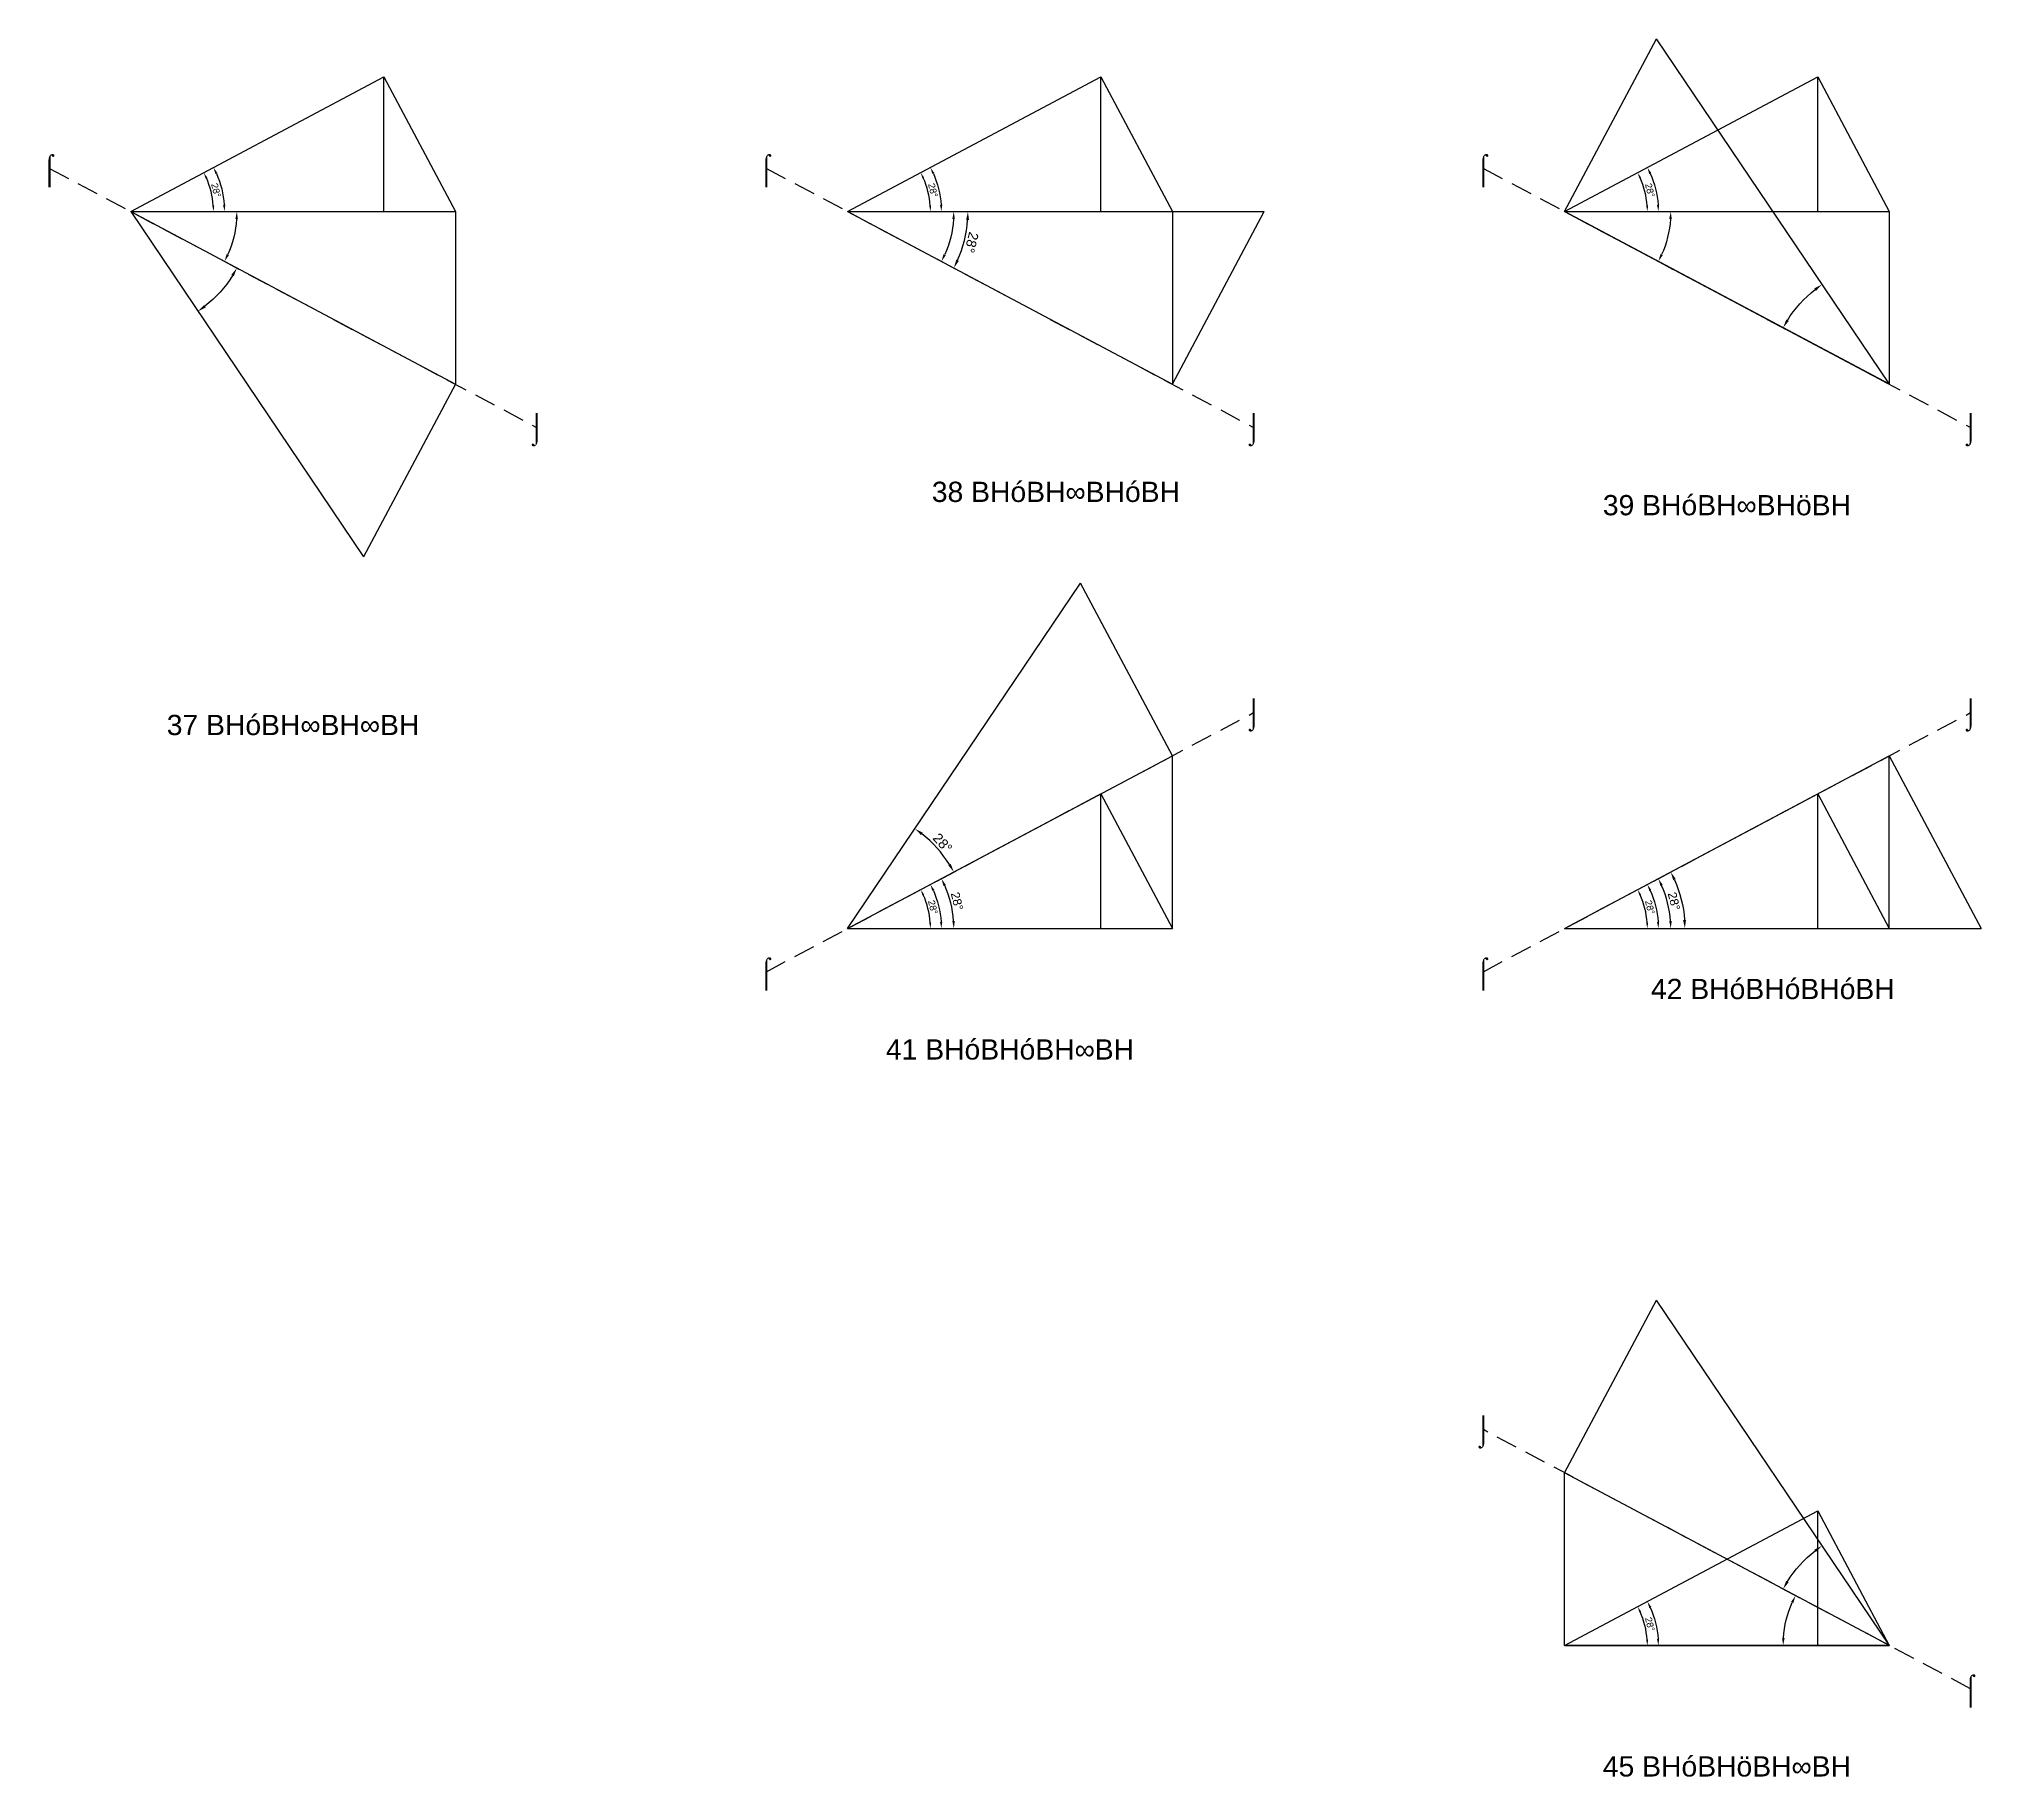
# Model space of a CAD drawing. Header units: millimetres. Extents: x 109495 to 889476, y -4752178 to 24518.
# Drawn here: x 167939 to 283002, y -670976 to -567827 of the extents above; entities that cross this region are included whole.
import ezdxf
from ezdxf.enums import TextEntityAlignment as Align

# ---------------------------------------------------------------- set-up
doc = ezdxf.new("R2010")
doc.units = ezdxf.units.MM
doc.header["$PDMODE"] = 35
doc.linetypes.add('DASHED', pattern=[19.05, 12.7, -6.35])
for name, color, linetype in [('BASE', 170, 'Continuous'), ('HYPOTENUSE', 20, 'Continuous'), ('PERPENDICULAR', 90, 'Continuous')]:
    doc.layers.add(name, color=color, linetype=linetype)
doc.styles.add('Arial', font='arial.ttf')
doc.dimstyles.new('ISO-25', dxfattribs={"dimtxt": 250, "dimasz": 100, "dimexe": 1.25, "dimexo": 0.625, "dimgap": 100, "dimtad": 1, "dimdec": 0, "dimtxsty": 'Arial', "dimcen": 2.5, "dimadec": 0, "dimazin": 0, "dimtfac": 1, "dimtdec": 0, "dimtmove": 0, "dimatfit": 3, "dimfxl": 1, "dimarcsym": 0})

msp = doc.modelspace()

# ---------------------------------------------------------------- texts
at = {"linetype": 'DASHED', "ltscale": 100, "style": 'Arial'}
for s, p in [('⌠', (168569, -575499)), ('⌠', (211040, -575499)), ('⌠', (253512, -575499)), ('⌡', (197430, -590845)), ('⌡', (239901, -590845)), ('⌡', (282373, -590845)), ('38 BHóBH∞BHóBH', (228191, -594660)), ('39 BHóBH∞BHöBH', (267942, -595449)), ('⌡', (239901, -607740)), ('⌡', (282373, -607740)), ('37 BHóBH∞BH∞BH', (182999, -608471)), ('⌠', (211040, -623086)), ('⌠', (253512, -623086)), ('42 BHóBHóBHóBH', (270662, -624109)), ('41 BHóBHóBH∞BH', (225471, -627690)), ('⌡', (253512, -650212)), ('⌠', (282373, -665557)), ('45 BHóBHöBH∞BH', (267942, -670161))]:
    msp.add_text(s, height=1200, dxfattribs=at).set_placement(p, align=Align.MIDDLE_CENTER)

# ---------------------------------------------------------------- blocks, each defined once
blk = doc.blocks.new('*D2')
at = {"color": 0, "lineweight": -2, "ltscale": 100, "transparency": 16777216}
blk.add_arc((0, 0), 4906, 4.08845, 23.91155, dxfattribs=at)
at = {"color": 0, "ltscale": 100, "transparency": 16777216}
for points in [[(4432, 1963), (4537, 2014), (4332, 2303)], [(4952, 352), (4835, 348), (4906, 0)]]:
    blk.add_solid(points, dxfattribs=at)
at = {"layer": 'Defpoints', "color": 0, "ltscale": 100, "transparency": 16777216}
for p in [(15000, 7976), (4841, 796), (0, 0), (0, 0), (15000, 0)]:
    blk.add_point(p, dxfattribs=at)
at = {"color": 0, "ltscale": 100, "transparency": 16777216, "insert": (5055, 1260), "char_height": 400, "attachment_point": 5, "rotation": 284, "style": 'Arial'}
blk.add_mtext('28°', dxfattribs=at)
blk = doc.blocks.new('GTN')
at = {"layer": 'BASE'}
blk.add_line((0, 0), (15000, 0), dxfattribs=at)
at = {"layer": 'HYPOTENUSE'}
blk.add_line((0, 0), (15000, 7975.6), dxfattribs=at)
at = {"layer": 'PERPENDICULAR'}
blk.add_line((15000, 0), (15000, 7975.6), dxfattribs=at)
at = {"color": 4, "ltscale": 100}
dim = blk.add_angular_dim_2l(base=(4841, 795.6), line1=((0, 0), (15000, 0)), line2=((0, 0), (15000, 7975.6)), dimstyle='ISO-25', override={"dimtxt": 400, "dimasz": 350, "dimgap": 100}, dxfattribs=at)
dim.commit()
dim.dimension.update_dxf_attribs({"geometry": '*D2', "text_midpoint": (5055.4, 1260.5)})

# ---------------------------------------------------------------- linework, layer by layer
at = {"linetype": 'DASHED', "ltscale": 100}
for p, q in [((168569, -575499), (197430, -590845)), ((211040, -575499), (239901, -590845)), ((253512, -575499), (282373, -590845)), ((211040, -623086), (239901, -607740)), ((253512, -623086), (282373, -607740)), ((282373, -665557), (253512, -650212))]:
    msp.add_line(p, q, dxfattribs=at)

# ---------------------------------------------------------------- block references
for p, xscale, yscale, zscale, rotation in [((215850, -578057), 1.452764501644339, 1.452764501644339, 1.452764501644339, 331.9999999999999), ((277563, -588288), -1.452764501644342, 1.452764501644342, 1.452764501644342, 331.9999999999999), ((173379, -578057), -1.132570050689037, 1.132570050689037, 1.132570050689037, 208), ((215850, -578057), -1.132570050689037, 1.132570050689037, 1.132570050689037, 208), ((258322, -578057), -1.132570050689037, 1.132570050689037, 1.132570050689037, 208), ((173379, -578057), -1.452764501644339, 1.452764501644339, 1.452764501644339, 151.9999999999999), ((173379, -578057), -1.282714919717768, 1.282714919717768, 1.282714919717768, 180), ((215850, -578057), -1.282714919717768, 1.282714919717768, 1.282714919717768, 180), ((258322, -578057), -1.282714919717768, 1.282714919717768, 1.282714919717768, 180), ((215850, -620528), 1.452764501644339, 1.452764501644339, 1.452764501644339, 28.00000000000007), ((258322, -620528), -1.452764501644342, 1.452764501644342, 1.452764501644342, 208.0000000000001), ((215850, -620528), -1.132570050689037, 1.132570050689037, 1.132570050689037, 208), ((258322, -620528), -1.132570050689037, 1.132570050689037, 1.132570050689037, 208), ((277563, -663000), -1.452764501644347, 1.452764501644347, 1.452764501644347, 332.0000000000001), ((258322, -663000), -1.132570050689037, 1.132570050689037, 1.132570050689037, 208)]:
    msp.add_blockref('GTN', p, dxfattribs=dict(at, xscale=xscale, yscale=yscale, zscale=zscale, rotation=rotation))
at = {"linetype": 'DASHED'}
for p in [(173379, -578057), (215850, -578057), (258322, -578057), (215850, -620528), (258322, -620528), (258322, -663000)]:
    msp.add_blockref('GTN', p, dxfattribs=at)
at = {"linetype": 'DASHED', "ltscale": 100}
for p, xscale, yscale, zscale in [((215850, -620528), 1.282714919717768, 1.282714919717768, 1.282714919717768), ((258322, -620528), 1.282714919717768, 1.282714919717768, 1.282714919717768), ((277563, -663000), -1.282714919717773, 1.282714919717773, 1.282714919717773)]:
    msp.add_blockref('GTN', p, dxfattribs=dict(at, xscale=xscale, yscale=yscale, zscale=zscale))

msp.set_redraw_order([(e.dxf.handle, doc.entitydb.next_handle()) for e in msp.query("TEXT MTEXT ATTDEF DIMENSION ARC_DIMENSION")])  # texts and dimensions are drawn at this point

doc.saveas('drawing.dxf')
